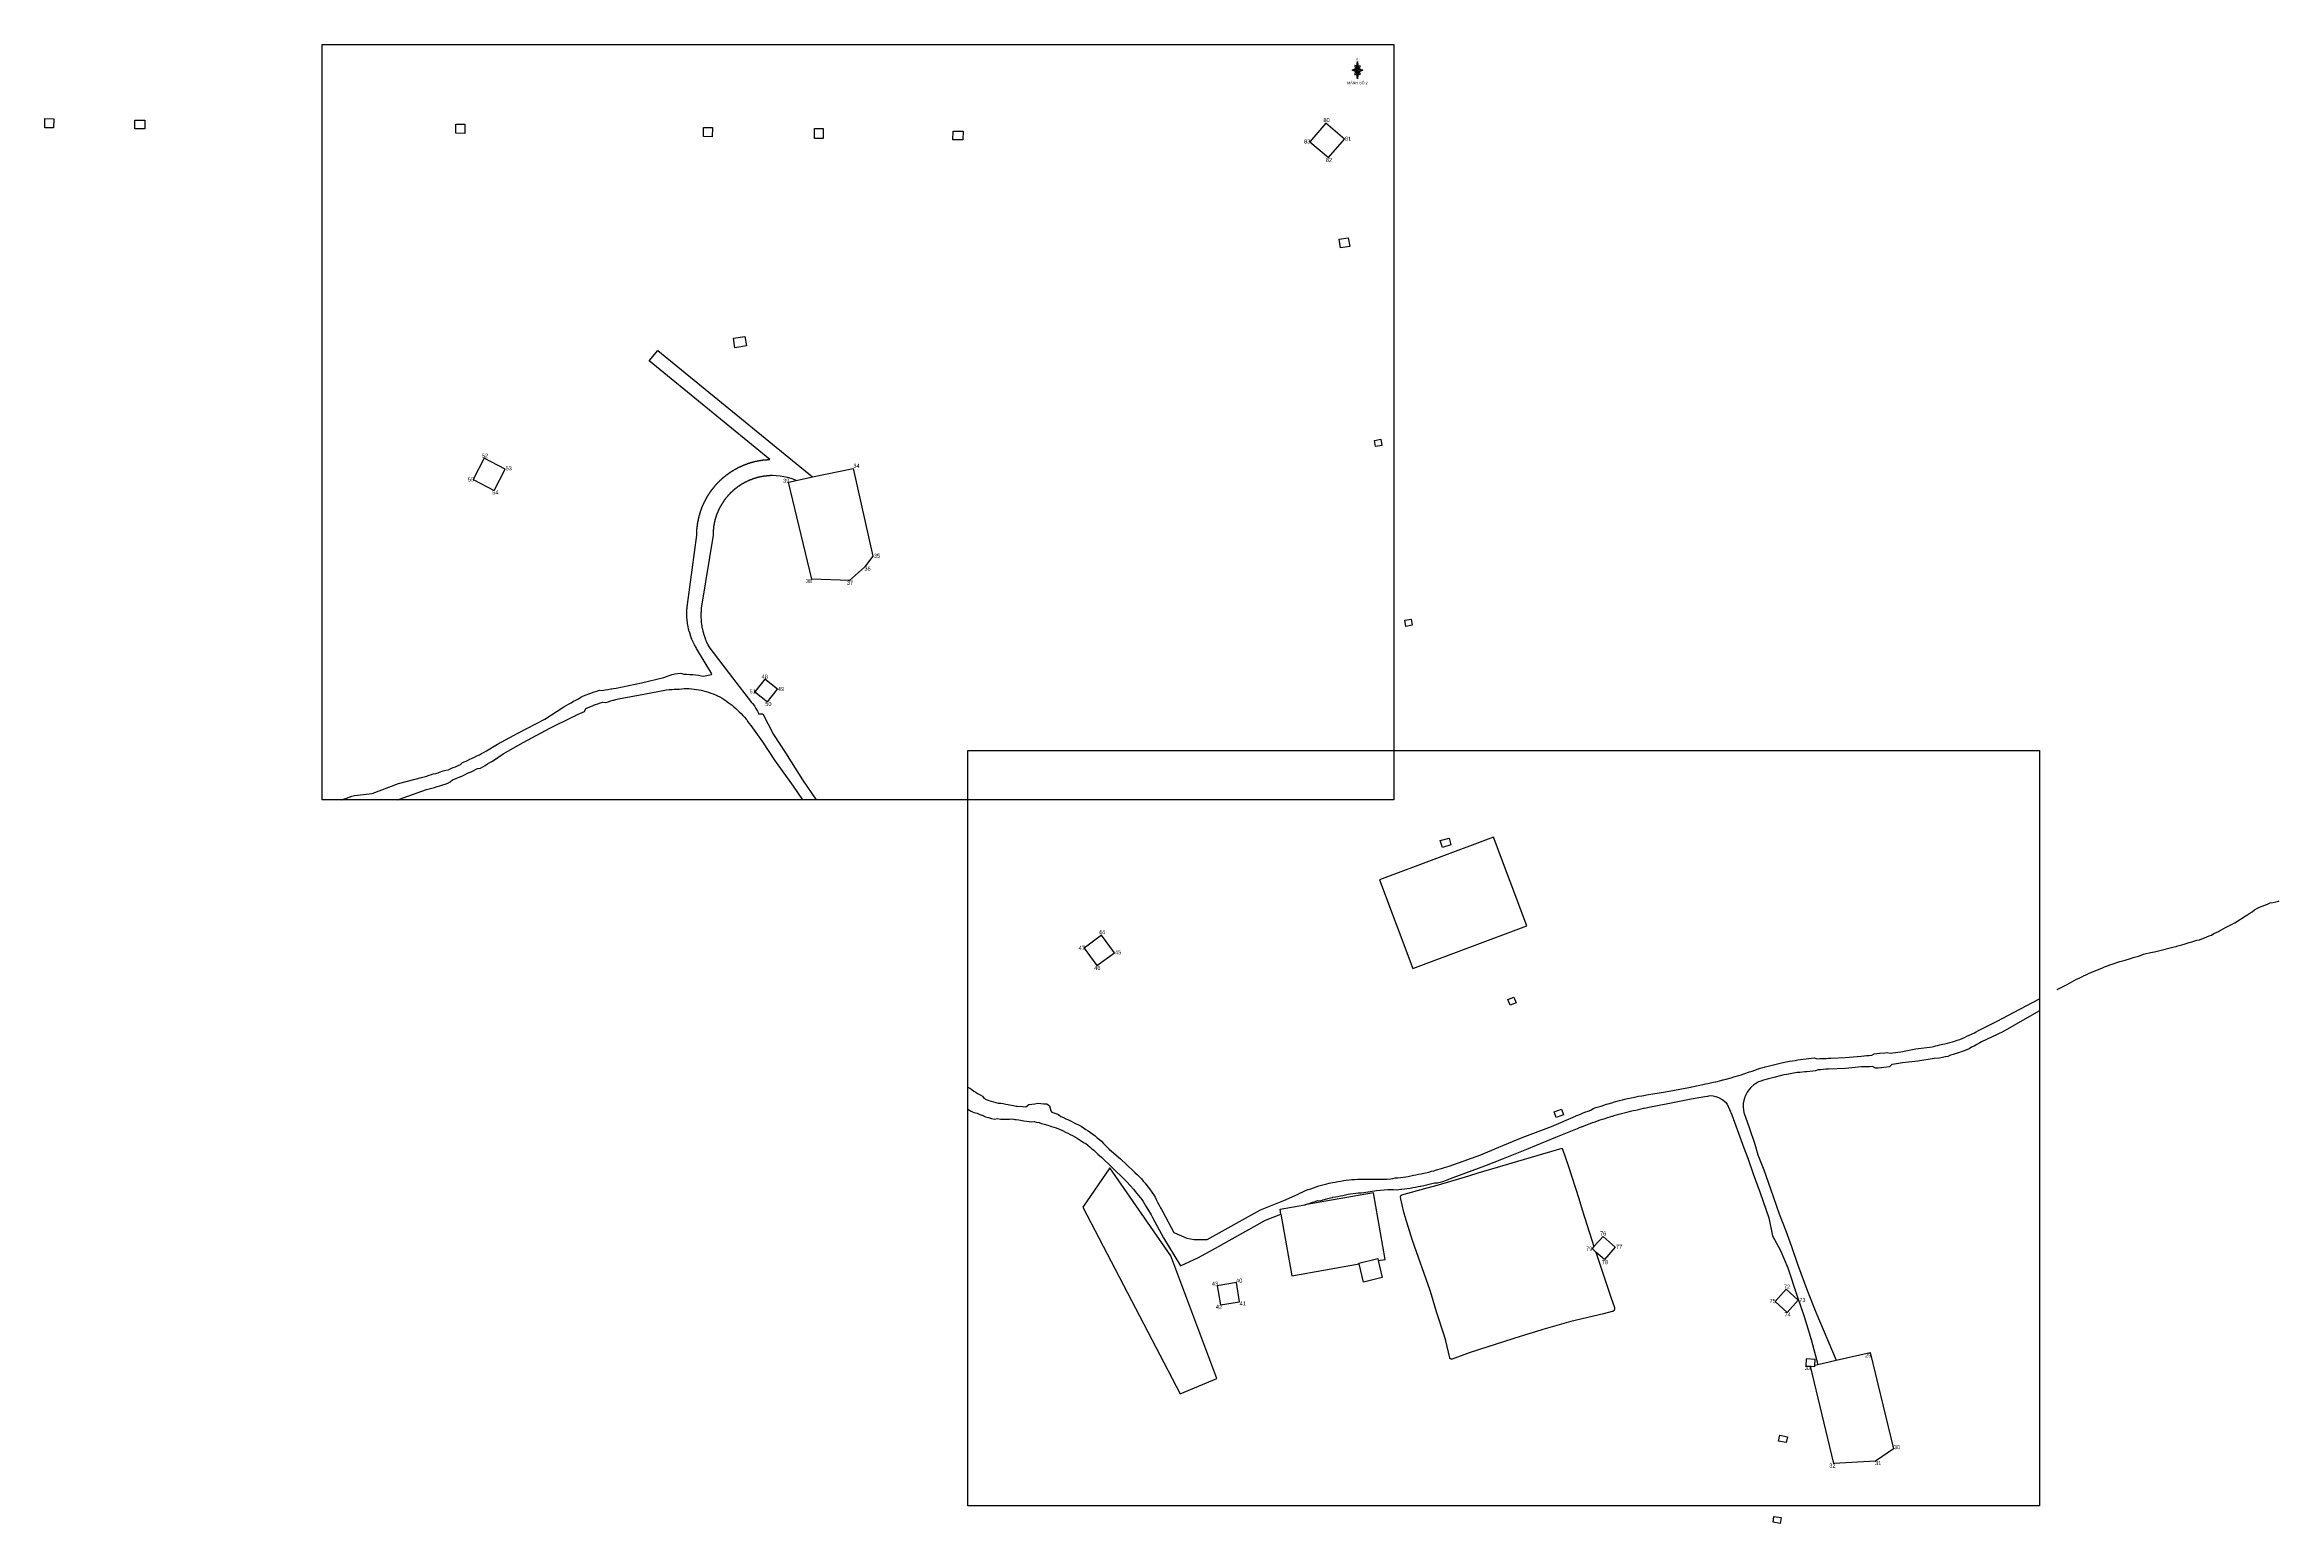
# Model space of a CAD drawing. Extents: x 543554 to 548422, y 1840562 to 1844578.
# Drawn here: x 546405 to 548057, y 1841740 to 1842834 of the extents above; entities that cross this region are included whole.
import ezdxf

# ---------------------------------------------------------------- set-up
doc = ezdxf.new("R2010")
doc.units = 0
for name, color, linetype in [('Level 12', 7, 'Continuous'), ('Level 22', 7, 'Continuous'), ('Level 30', 7, 'Continuous'), ('Level 63', 7, 'Continuous'), ('Level 7', 7, 'Continuous')]:
    doc.layers.add(name, color=color, linetype=linetype)

msp = doc.modelspace()

# ---------------------------------------------------------------- linework, layer by layer
at = {"layer": 'Level 22'}
for p, q in [((547374.8, 1842816.1), (547371.5, 1842814.7)), ((547371.5, 1842814.7), (547374.8, 1842816.1)), ((547374.8, 1842813.6), (547371.5, 1842814.7)), ((547375.4, 1842814.7), (547371.5, 1842814.7)), ((547375, 1842817.7), (547373.6, 1842818.2)), ((547373.6, 1842818.2), (547373.8, 1842815.7)), ((547374.8, 1842816.1), (547375.4, 1842821.2)), ((547375.4, 1842814.7), (547374.8, 1842816.1)), ((547374.8, 1842816.1), (547376, 1842813.6)), ((547379.3, 1842814.7), (547375.4, 1842814.9)), ((547375.4, 1842814.9), (547375.4, 1842814.7)), ((547375.4, 1842814.7), (547376, 1842813.6)), ((547375.8, 1842817.7), (547377.3, 1842818.3)), ((547376, 1842816.1), (547379.3, 1842814.7)), ((547376, 1842813.6), (547379.3, 1842814.7)), ((547376, 1842813.6), (547379.3, 1842814.7)), ((547377.3, 1842818.3), (547377, 1842815.7)), ((547373.7, 1842814), (547373.4, 1842811.3)), ((547373.4, 1842811.3), (547374.9, 1842812)), ((547376, 1842813.6), (547375.4, 1842808.4)), ((547377.2, 1842811.4), (547375.8, 1842812)), ((547377, 1842814), (547377.2, 1842811.4))]:
    msp.add_line(p, q, dxfattribs=at)
for points in [[(547375.4, 1842814.7), (547375.4, 1842808.4), (547374.8, 1842813.6)], [(547375.4, 1842821.2), (547376, 1842816.1), (547375.4, 1842814.7)]]:
    msp.add_lwpolyline(points, close=True, dxfattribs=at)
at = {"layer": 'Level 30'}
for p, q in [((546960.4, 1842511.3), (546972.6, 1842513.9)), ((547713.6, 1841856.8), (547715.8, 1841857.3)), ((547715.8, 1841857.3), (547729.5, 1841860.5))]:
    msp.add_line(p, q, dxfattribs=at)
for points in [[(546411.5, 1842778.9), (546411.4, 1842772.1), (546404.8, 1842772.2), (546404.9, 1842779), (546411.5, 1842778.9)], [(546478.9, 1842777.8), (546478.8, 1842771.4), (546471.4, 1842771.5), (546471.5, 1842777.9), (546478.9, 1842777.8)], [(546715.5, 1842774.8), (546715.4, 1842768), (546708.8, 1842768.1), (546708.9, 1842774.9), (546715.5, 1842774.8)], [(546898.5, 1842772.4), (546898.4, 1842765.6), (546891.8, 1842765.7), (546891.9, 1842772.5), (546898.5, 1842772.4)], [(546980.4, 1842771.6), (546980.3, 1842764.2), (546973.9, 1842764.3), (546974, 1842771.7), (546980.4, 1842771.6)], [(547083.8, 1842769.7), (547083.7, 1842763.3), (547076.3, 1842763.4), (547076.4, 1842769.8), (547083.8, 1842769.7)], [(547365.8, 1842763.9), (547352, 1842775.7), (547340.2, 1842761.9), (547354, 1842750.1), (547365.8, 1842763.9)], [(547369.7, 1842684.4), (547363, 1842683.3), (547361.9, 1842689.8), (547368.6, 1842690.9), (547369.7, 1842684.4)], [(546923.7, 1842610.8), (546915.1, 1842609.5), (546914, 1842616.6), (546922.6, 1842617.9), (546923.7, 1842610.8)], [(546930.4, 1842525.5), (546930.6, 1842525.5), (546930.8, 1842525.6), (546931, 1842525.6), (546931.2, 1842525.6), (546931.4, 1842525.7), (546931.6, 1842525.7), (546931.8, 1842525.8), (546932.1, 1842525.8), (546932.3, 1842525.9), (546932.5, 1842525.9), (546932.7, 1842525.9), (546932.9, 1842526), (546933.1, 1842526), (546933.3, 1842526.1), (546933.5, 1842526.1), (546933.7, 1842526.1), (546933.9, 1842526.2), (546934.1, 1842526.2), (546934.3, 1842526.2), (546934.6, 1842526.3), (546934.8, 1842526.3), (546935, 1842526.3), (546935.2, 1842526.3), (546935.4, 1842526.4), (546935.6, 1842526.4), (546935.8, 1842526.4), (546936, 1842526.5), (546936.2, 1842526.5), (546936.4, 1842526.5), (546936.7, 1842526.5), (546936.9, 1842526.6), (546937.1, 1842526.6), (546937.3, 1842526.6), (546937.5, 1842526.6), (546937.7, 1842526.6), (546937.9, 1842526.7), (546938.1, 1842526.7), (546938.3, 1842526.7), (546938.5, 1842526.7), (546938.8, 1842526.7), (546939, 1842526.7), (546939.2, 1842526.8), (546939.4, 1842526.8), (546939.6, 1842526.8), (546939.8, 1842526.8), (546940, 1842526.8), (546940.2, 1842526.8), (546940.4, 1842526.8), (546940.7, 1842526.8), (546940.9, 1842526.9), (546851.7, 1842599.7), (546858.1, 1842607.4), (546972.6, 1842513.9)], [(547393.5, 1842537.3), (547388.8, 1842536.5), (547388, 1842541), (547392.7, 1842541.8), (547393.5, 1842537.3)], [(546745.3, 1842519.6), (546729.7, 1842527.7), (546721.6, 1842512.1), (546737.2, 1842504), (546745.3, 1842519.6)], [(546903.4, 1842510.5), (546903.5, 1842510.6), (546903.7, 1842510.8), (546903.8, 1842510.9), (546904, 1842511.1), (546904.1, 1842511.2), (546904.3, 1842511.4), (546904.4, 1842511.5), (546904.6, 1842511.7), (546904.7, 1842511.8), (546904.9, 1842511.9), (546905, 1842512.1), (546905.2, 1842512.2), (546905.3, 1842512.4), (546905.5, 1842512.5), (546905.7, 1842512.7), (546905.8, 1842512.8), (546906, 1842512.9), (546906.1, 1842513.1), (546906.3, 1842513.2), (546906.5, 1842513.4), (546906.6, 1842513.5), (546906.8, 1842513.6), (546906.9, 1842513.8), (546907.1, 1842513.9), (546907.3, 1842514), (546907.4, 1842514.2), (546907.6, 1842514.3), (546907.8, 1842514.4), (546907.9, 1842514.6), (546908.1, 1842514.7), (546908.2, 1842514.8), (546908.4, 1842515), (546908.6, 1842515.1), (546908.8, 1842515.2), (546908.9, 1842515.4), (546909.1, 1842515.5), (546909.3, 1842515.6), (546909.4, 1842515.7), (546909.6, 1842515.9), (546909.8, 1842516), (546909.9, 1842516.1), (546910.1, 1842516.2), (546910.3, 1842516.4), (546910.5, 1842516.5), (546910.6, 1842516.6), (546910.8, 1842516.7), (546911, 1842516.9), (546911.1, 1842517), (546911.3, 1842517.1), (546911.5, 1842517.2), (546911.7, 1842517.3), (546911.8, 1842517.5), (546912, 1842517.6), (546912.2, 1842517.7), (546912.4, 1842517.8), (546912.6, 1842517.9), (546912.7, 1842518), (546912.9, 1842518.1), (546913.1, 1842518.3), (546913.3, 1842518.4), (546913.4, 1842518.5), (546913.6, 1842518.6), (546913.8, 1842518.7), (546914, 1842518.8), (546914.2, 1842518.9), (546914.3, 1842519), (546914.5, 1842519.1), (546914.7, 1842519.2), (546914.9, 1842519.4), (546915.1, 1842519.5), (546915.3, 1842519.6), (546915.4, 1842519.7), (546915.6, 1842519.8), (546915.8, 1842519.9), (546916, 1842520), (546916.2, 1842520.1), (546916.4, 1842520.2), (546916.6, 1842520.3), (546916.7, 1842520.4), (546916.9, 1842520.5), (546917.1, 1842520.6), (546917.3, 1842520.7), (546917.5, 1842520.8), (546917.7, 1842520.9), (546917.9, 1842521), (546918.1, 1842521.1), (546918.3, 1842521.1), (546918.4, 1842521.2), (546918.6, 1842521.3), (546918.8, 1842521.4), (546919, 1842521.5), (546919.2, 1842521.6), (546919.4, 1842521.7), (546919.6, 1842521.8), (546919.8, 1842521.9), (546920, 1842522)], [(546920, 1842522), (546920.2, 1842522), (546920.4, 1842522.1), (546920.6, 1842522.2), (546920.8, 1842522.3), (546920.9, 1842522.4), (546921.1, 1842522.5), (546921.3, 1842522.5), (546921.5, 1842522.6), (546921.7, 1842522.7), (546921.9, 1842522.8), (546922.1, 1842522.9), (546922.3, 1842522.9), (546922.5, 1842523), (546922.7, 1842523.1), (546922.9, 1842523.2), (546923.1, 1842523.3), (546923.3, 1842523.3), (546923.5, 1842523.4), (546923.7, 1842523.5), (546923.9, 1842523.5), (546924.1, 1842523.6), (546924.3, 1842523.7), (546924.5, 1842523.8), (546924.7, 1842523.8), (546924.9, 1842523.9), (546925.1, 1842524), (546925.3, 1842524), (546925.5, 1842524.1), (546925.7, 1842524.2), (546925.9, 1842524.2), (546926.1, 1842524.3), (546926.3, 1842524.4), (546926.5, 1842524.4), (546926.7, 1842524.5), (546926.9, 1842524.5), (546927.1, 1842524.6), (546927.3, 1842524.7), (546927.5, 1842524.7), (546927.7, 1842524.8), (546927.9, 1842524.8), (546928.1, 1842524.9), (546928.3, 1842524.9), (546928.5, 1842525), (546928.8, 1842525.1), (546929, 1842525.1), (546929.2, 1842525.2), (546929.4, 1842525.2), (546929.6, 1842525.3), (546929.8, 1842525.3), (546930, 1842525.4), (546930.2, 1842525.4), (546930.4, 1842525.5)], [(546972.6, 1842513.9), (547002.7, 1842520.3), (547017.1, 1842455.3), (547010.9, 1842447.2), (546999.9, 1842437.3), (546971.9, 1842438.3), (546954.7, 1842510.1), (546960.4, 1842511.3)], [(546891.9, 1842493.8), (546892, 1842494), (546892.1, 1842494.2), (546892.1, 1842494.4), (546892.2, 1842494.6), (546892.3, 1842494.8), (546892.4, 1842495), (546892.5, 1842495.2), (546892.6, 1842495.4), (546892.7, 1842495.6), (546892.8, 1842495.8), (546892.9, 1842495.9), (546893, 1842496.1), (546893.1, 1842496.3), (546893.2, 1842496.5), (546893.3, 1842496.7), (546893.4, 1842496.9), (546893.5, 1842497.1), (546893.6, 1842497.3), (546893.7, 1842497.4), (546893.8, 1842497.6), (546893.9, 1842497.8), (546894, 1842498), (546894.1, 1842498.2), (546894.2, 1842498.4), (546894.3, 1842498.6), (546894.4, 1842498.7), (546894.5, 1842498.9), (546894.6, 1842499.1), (546894.7, 1842499.3), (546894.8, 1842499.5), (546894.9, 1842499.7), (546895, 1842499.8), (546895.1, 1842500), (546895.2, 1842500.2), (546895.4, 1842500.4), (546895.5, 1842500.6), (546895.6, 1842500.7), (546895.7, 1842500.9), (546895.8, 1842501.1), (546895.9, 1842501.3), (546896, 1842501.5), (546896.1, 1842501.6), (546896.3, 1842501.8), (546896.4, 1842502), (546896.5, 1842502.2), (546896.6, 1842502.3), (546896.7, 1842502.5), (546896.9, 1842502.7), (546897, 1842502.9), (546897.1, 1842503), (546897.2, 1842503.2), (546897.3, 1842503.4), (546897.5, 1842503.5), (546897.6, 1842503.7), (546897.7, 1842503.9), (546897.8, 1842504.1), (546898, 1842504.2), (546898.1, 1842504.4), (546898.2, 1842504.6), (546898.3, 1842504.7), (546898.5, 1842504.9), (546898.6, 1842505.1), (546898.7, 1842505.2), (546898.9, 1842505.4), (546899, 1842505.6), (546899.1, 1842505.7), (546899.3, 1842505.9), (546899.4, 1842506.1), (546899.5, 1842506.2), (546899.7, 1842506.4), (546899.8, 1842506.6), (546899.9, 1842506.7), (546900.1, 1842506.9), (546900.2, 1842507.1), (546900.3, 1842507.2), (546900.5, 1842507.4), (546900.6, 1842507.5), (546900.8, 1842507.7), (546900.9, 1842507.9), (546901, 1842508), (546901.2, 1842508.2), (546901.3, 1842508.3), (546901.5, 1842508.5), (546901.6, 1842508.6), (546901.7, 1842508.8), (546901.9, 1842509), (546902, 1842509.1), (546902.2, 1842509.3), (546902.3, 1842509.4), (546902.5, 1842509.6), (546902.6, 1842509.7), (546902.8, 1842509.9), (546902.9, 1842510), (546903.1, 1842510.2), (546903.2, 1842510.3), (546903.4, 1842510.5)], [(546911.7, 1842501.9), (546911.6, 1842501.7), (546911.4, 1842501.6), (546911.3, 1842501.5), (546911.2, 1842501.3), (546911, 1842501.2), (546910.9, 1842501), (546910.8, 1842500.9), (546910.7, 1842500.8), (546910.5, 1842500.6), (546910.4, 1842500.5), (546910.3, 1842500.4), (546910.2, 1842500.2), (546910, 1842500.1), (546909.9, 1842499.9), (546909.8, 1842499.8), (546909.7, 1842499.7), (546909.5, 1842499.5), (546909.4, 1842499.4), (546909.3, 1842499.2), (546909.2, 1842499.1), (546909.1, 1842498.9), (546908.9, 1842498.8), (546908.8, 1842498.6), (546908.7, 1842498.5), (546908.6, 1842498.4), (546908.5, 1842498.2), (546908.3, 1842498.1), (546908.2, 1842497.9), (546908.1, 1842497.8), (546908, 1842497.6), (546907.9, 1842497.5), (546907.8, 1842497.3), (546907.7, 1842497.2), (546907.6, 1842497), (546907.4, 1842496.9), (546907.3, 1842496.7), (546907.2, 1842496.6), (546907.1, 1842496.4), (546907, 1842496.3), (546906.9, 1842496.1), (546906.8, 1842495.9), (546906.7, 1842495.8), (546906.6, 1842495.6), (546906.5, 1842495.5), (546906.4, 1842495.3), (546906.3, 1842495.2), (546906.2, 1842495), (546906.1, 1842494.9), (546906, 1842494.7), (546905.9, 1842494.5), (546905.8, 1842494.4), (546905.7, 1842494.2), (546905.6, 1842494.1), (546905.5, 1842493.9), (546905.4, 1842493.7), (546905.3, 1842493.6), (546905.2, 1842493.4), (546905.1, 1842493.3), (546905, 1842493.1), (546904.9, 1842492.9), (546904.8, 1842492.8), (546904.7, 1842492.6), (546904.6, 1842492.4), (546904.5, 1842492.3), (546904.4, 1842492.1), (546904.3, 1842492), (546904.2, 1842491.8), (546904.1, 1842491.6), (546904.1, 1842491.5), (546904, 1842491.3), (546903.9, 1842491.1), (546903.8, 1842491), (546903.7, 1842490.8), (546903.6, 1842490.6), (546903.5, 1842490.5), (546903.5, 1842490.3), (546903.4, 1842490.1), (546903.3, 1842490), (546903.2, 1842489.8), (546903.1, 1842489.6), (546903.1, 1842489.4), (546903, 1842489.3), (546902.9, 1842489.1), (546902.8, 1842488.9), (546902.7, 1842488.8), (546902.7, 1842488.6), (546902.6, 1842488.4), (546902.5, 1842488.2), (546902.4, 1842488.1), (546902.4, 1842487.9), (546902.3, 1842487.7), (546902.2, 1842487.6), (546902.2, 1842487.4), (546902.1, 1842487.2), (546902, 1842487), (546902, 1842486.9)], [(546926.6, 1842511.7), (546926.4, 1842511.7), (546926.3, 1842511.6), (546926.1, 1842511.5), (546925.9, 1842511.5), (546925.7, 1842511.4), (546925.6, 1842511.3), (546925.4, 1842511.2), (546925.2, 1842511.2), (546925, 1842511.1), (546924.9, 1842511), (546924.7, 1842510.9), (546924.5, 1842510.8), (546924.4, 1842510.8), (546924.2, 1842510.7), (546924, 1842510.6), (546923.9, 1842510.5), (546923.7, 1842510.4), (546923.5, 1842510.4), (546923.4, 1842510.3), (546923.2, 1842510.2), (546923, 1842510.1), (546922.8, 1842510), (546922.7, 1842509.9), (546922.5, 1842509.9), (546922.3, 1842509.8), (546922.2, 1842509.7), (546922, 1842509.6), (546921.9, 1842509.5), (546921.7, 1842509.4), (546921.5, 1842509.3), (546921.4, 1842509.2), (546921.2, 1842509.1), (546921, 1842509), (546920.9, 1842508.9), (546920.7, 1842508.9), (546920.5, 1842508.8), (546920.4, 1842508.7), (546920.2, 1842508.6), (546920.1, 1842508.5), (546919.9, 1842508.4), (546919.7, 1842508.3), (546919.6, 1842508.2), (546919.4, 1842508.1), (546919.3, 1842508), (546919.1, 1842507.9), (546919, 1842507.8), (546918.8, 1842507.7), (546918.6, 1842507.6), (546918.5, 1842507.5), (546918.3, 1842507.4), (546918.2, 1842507.2), (546918, 1842507.1), (546917.9, 1842507), (546917.7, 1842506.9), (546917.6, 1842506.8), (546917.4, 1842506.7), (546917.3, 1842506.6), (546917.1, 1842506.5), (546916.9, 1842506.4), (546916.8, 1842506.3), (546916.6, 1842506.2), (546916.5, 1842506), (546916.3, 1842505.9), (546916.2, 1842505.8), (546916.1, 1842505.7), (546915.9, 1842505.6), (546915.8, 1842505.5), (546915.6, 1842505.4), (546915.5, 1842505.2), (546915.3, 1842505.1), (546915.2, 1842505), (546915, 1842504.9), (546914.9, 1842504.8), (546914.7, 1842504.6), (546914.6, 1842504.5), (546914.4, 1842504.4), (546914.3, 1842504.3), (546914.2, 1842504.2), (546914, 1842504), (546913.9, 1842503.9), (546913.7, 1842503.8), (546913.6, 1842503.7), (546913.5, 1842503.5), (546913.3, 1842503.4), (546913.2, 1842503.3), (546913, 1842503.2), (546912.9, 1842503), (546912.8, 1842502.9), (546912.6, 1842502.8), (546912.5, 1842502.6), (546912.4, 1842502.5), (546912.2, 1842502.4), (546912.1, 1842502.3), (546912, 1842502.1), (546911.8, 1842502), (546911.7, 1842501.9)], [(546960.4, 1842511.3), (546959.4, 1842511.7), (546956.7, 1842512.7), (546954, 1842513.5), (546951.3, 1842514.1), (546948.5, 1842514.5), (546945.7, 1842514.8), (546942.9, 1842514.9), (546942.7, 1842514.9), (546942.5, 1842514.9), (546942.3, 1842514.9), (546942.1, 1842514.9), (546942, 1842514.9), (546941.8, 1842514.9), (546941.6, 1842514.9), (546941.4, 1842514.9), (546941.2, 1842514.9), (546941, 1842514.8), (546940.8, 1842514.8), (546940.6, 1842514.8), (546940.5, 1842514.8), (546940.3, 1842514.8), (546940.1, 1842514.8), (546939.9, 1842514.8), (546939.7, 1842514.8), (546939.5, 1842514.8), (546939.3, 1842514.7), (546939.2, 1842514.7), (546939, 1842514.7), (546938.8, 1842514.7), (546938.6, 1842514.7), (546938.4, 1842514.7), (546938.2, 1842514.6), (546938, 1842514.6), (546937.8, 1842514.6), (546937.7, 1842514.6), (546937.5, 1842514.5), (546937.3, 1842514.5), (546937.1, 1842514.5), (546936.9, 1842514.5), (546936.7, 1842514.4), (546936.5, 1842514.4), (546936.4, 1842514.4), (546936.2, 1842514.4), (546936, 1842514.3), (546935.8, 1842514.3), (546935.6, 1842514.3), (546935.4, 1842514.2), (546935.2, 1842514.2), (546935.1, 1842514.2), (546934.9, 1842514.1), (546934.7, 1842514.1), (546934.5, 1842514.1), (546934.3, 1842514), (546934.1, 1842514), (546934, 1842514), (546933.8, 1842513.9), (546933.6, 1842513.9), (546933.4, 1842513.8), (546933.2, 1842513.8), (546933, 1842513.8), (546932.9, 1842513.7), (546932.7, 1842513.7), (546932.5, 1842513.6), (546932.3, 1842513.6), (546932.1, 1842513.5), (546931.9, 1842513.5), (546931.8, 1842513.4), (546931.6, 1842513.4), (546931.4, 1842513.3), (546931.2, 1842513.3), (546931, 1842513.2), (546930.9, 1842513.2), (546930.7, 1842513.1), (546930.5, 1842513.1), (546930.3, 1842513), (546930.1, 1842513), (546930, 1842512.9), (546929.8, 1842512.9), (546929.6, 1842512.8), (546929.4, 1842512.8), (546929.2, 1842512.7), (546929.1, 1842512.6), (546928.9, 1842512.6), (546928.7, 1842512.5), (546928.5, 1842512.5), (546928.4, 1842512.4), (546928.2, 1842512.3), (546928, 1842512.3), (546927.8, 1842512.2), (546927.7, 1842512.1), (546927.5, 1842512.1), (546927.3, 1842512), (546927.1, 1842511.9), (546927, 1842511.9), (546926.8, 1842511.8), (546926.6, 1842511.7)], [(546887.1, 1842474.2), (546887.1, 1842474.4), (546887.1, 1842474.6), (546887.1, 1842474.9), (546887.1, 1842475.1), (546887.1, 1842475.3), (546887.1, 1842475.5), (546887.2, 1842475.7), (546887.2, 1842475.9), (546887.2, 1842476.1), (546887.2, 1842476.3), (546887.2, 1842476.5), (546887.3, 1842476.7), (546887.3, 1842477), (546887.3, 1842477.2), (546887.3, 1842477.4), (546887.4, 1842477.6), (546887.4, 1842477.8), (546887.4, 1842478), (546887.4, 1842478.2), (546887.5, 1842478.4), (546887.5, 1842478.6), (546887.5, 1842478.9), (546887.6, 1842479.1), (546887.6, 1842479.3), (546887.6, 1842479.5), (546887.7, 1842479.7), (546887.7, 1842479.9), (546887.7, 1842480.1), (546887.8, 1842480.3), (546887.8, 1842480.5), (546887.8, 1842480.7), (546887.9, 1842480.9), (546887.9, 1842481.1), (546887.9, 1842481.4), (546888, 1842481.6), (546888, 1842481.8), (546888.1, 1842482), (546888.1, 1842482.2), (546888.2, 1842482.4), (546888.2, 1842482.6), (546888.2, 1842482.8), (546888.3, 1842483), (546888.3, 1842483.2), (546888.4, 1842483.4), (546888.4, 1842483.6), (546888.5, 1842483.8), (546888.5, 1842484), (546888.6, 1842484.3), (546888.6, 1842484.5), (546888.7, 1842484.7), (546888.7, 1842484.9), (546888.8, 1842485.1), (546888.8, 1842485.3), (546888.9, 1842485.5), (546888.9, 1842485.7), (546889, 1842485.9), (546889.1, 1842486.1), (546889.1, 1842486.3), (546889.2, 1842486.5), (546889.2, 1842486.7), (546889.3, 1842486.9), (546889.4, 1842487.1), (546889.4, 1842487.3), (546889.5, 1842487.5), (546889.5, 1842487.7), (546889.6, 1842487.9), (546889.7, 1842488.1), (546889.7, 1842488.3), (546889.8, 1842488.5), (546889.9, 1842488.7), (546889.9, 1842488.9), (546890, 1842489.1), (546890.1, 1842489.3), (546890.1, 1842489.5), (546890.2, 1842489.7), (546890.3, 1842489.9), (546890.4, 1842490.1), (546890.4, 1842490.3), (546890.5, 1842490.5), (546890.6, 1842490.7), (546890.7, 1842490.9), (546890.7, 1842491.1), (546890.8, 1842491.3), (546890.9, 1842491.5), (546891, 1842491.7), (546891, 1842491.9), (546891.1, 1842492.1), (546891.2, 1842492.3), (546891.3, 1842492.5), (546891.4, 1842492.7), (546891.5, 1842492.9), (546891.5, 1842493.1), (546891.6, 1842493.3), (546891.7, 1842493.5), (546891.8, 1842493.6), (546891.9, 1842493.8)], [(546902, 1842486.9), (546901.9, 1842486.7), (546901.8, 1842486.5), (546901.8, 1842486.3), (546901.7, 1842486.2), (546901.6, 1842486), (546901.6, 1842485.8), (546901.5, 1842485.6), (546901.4, 1842485.4), (546901.4, 1842485.3), (546901.3, 1842485.1), (546901.3, 1842484.9), (546901.2, 1842484.7), (546901.1, 1842484.6), (546901.1, 1842484.4), (546901, 1842484.2), (546901, 1842484), (546900.9, 1842483.8), (546900.9, 1842483.7), (546900.8, 1842483.5), (546900.7, 1842483.3), (546900.7, 1842483.1), (546900.6, 1842482.9), (546900.6, 1842482.8), (546900.5, 1842482.6), (546900.5, 1842482.4), (546900.4, 1842482.2), (546900.4, 1842482), (546900.3, 1842481.9), (546900.3, 1842481.7), (546900.3, 1842481.5), (546900.2, 1842481.3), (546900.2, 1842481.1), (546900.1, 1842480.9), (546900.1, 1842480.8), (546900, 1842480.6), (546900, 1842480.4), (546900, 1842480.2), (546899.9, 1842480), (546899.9, 1842479.8), (546899.8, 1842479.7), (546899.8, 1842479.5), (546899.8, 1842479.3), (546899.7, 1842479.1), (546899.7, 1842478.9), (546899.7, 1842478.7), (546899.6, 1842478.6), (546899.6, 1842478.4), (546899.6, 1842478.2), (546899.5, 1842478), (546899.5, 1842477.8), (546899.5, 1842477.6), (546899.4, 1842477.4), (546899.4, 1842477.3), (546899.4, 1842477.1), (546899.4, 1842476.9), (546899.3, 1842476.7), (546899.3, 1842476.5), (546899.3, 1842476.3), (546899.3, 1842476.1), (546899.2, 1842476), (546899.2, 1842475.8), (546899.2, 1842475.6), (546899.2, 1842475.4), (546899.2, 1842475.2), (546899.2, 1842475), (546899.1, 1842474.8), (546899.1, 1842474.7), (546899.1, 1842474.5), (546899.1, 1842474.3), (546899.1, 1842474.1), (546899.1, 1842473.9), (546899, 1842473.7), (546899, 1842473.5), (546899, 1842473.3), (546899, 1842473.2), (546899, 1842473), (546899, 1842472.8), (546899, 1842472.6), (546899, 1842472.4), (546899, 1842472.2), (546899, 1842472), (546899, 1842471.8), (546899, 1842471.7), (546899, 1842471.5), (546899, 1842471.3), (546899, 1842471.1), (546899, 1842470.9), (546899, 1842470.9), (546890.7, 1842419.9), (546890.6, 1842419.8), (546890.6, 1842419.6), (546890.6, 1842419.4), (546890.5, 1842419.2), (546890.5, 1842419), (546890.5, 1842418.8), (546890.5, 1842418.6)], [(546884.8, 1842390.7), (546884.7, 1842390.9), (546884.5, 1842391.2), (546884.4, 1842391.6), (546884.2, 1842392), (546884, 1842392.3), (546883.9, 1842392.7), (546883.8, 1842392.9), (546883.6, 1842393.2), (546883.6, 1842393.2), (546883.4, 1842393.8), (546883.2, 1842394.2), (546882.9, 1842394.9), (546882.8, 1842395.3), (546882.5, 1842396), (546882.3, 1842396.6), (546882.2, 1842397), (546881.7, 1842398.5), (546881.5, 1842399.3), (546881.4, 1842399.7), (546881.4, 1842399.7), (546881.1, 1842400.6), (546880.9, 1842401.4), (546880.6, 1842403.2), (546880.4, 1842403.9), (546880.3, 1842404.3), (546880.3, 1842404.3), (546880.3, 1842404.5), (546880.2, 1842405.1), (546880.1, 1842405.7), (546880.1, 1842405.7), (546880.1, 1842405.9), (546880, 1842406.3), (546880, 1842406.3), (546880, 1842406.7), (546879.9, 1842407.3), (546879.9, 1842407.9), (546879.8, 1842408.3), (546879.8, 1842408.7), (546879.8, 1842409.1), (546879.7, 1842409.5), (546879.7, 1842409.5), (546879.7, 1842409.9), (546879.6, 1842411.3), (546879.6, 1842411.7), (546879.6, 1842411.9), (546879.6, 1842412.5), (546879.6, 1842412.9), (546879.6, 1842413.1), (546879.6, 1842413.3), (546879.6, 1842413.5), (546879.6, 1842413.7), (546879.6, 1842413.9), (546879.6, 1842414.1), (546879.6, 1842414.3), (546879.6, 1842414.5), (546879.7, 1842414.7), (546879.7, 1842414.9), (546879.7, 1842415.1), (546879.7, 1842415.3), (546879.7, 1842415.5), (546879.7, 1842415.7), (546879.7, 1842415.9), (546879.7, 1842416.1), (546879.7, 1842416.3), (546879.8, 1842416.5), (546879.8, 1842416.7), (546879.8, 1842416.9), (546879.8, 1842417.1), (546879.8, 1842417.3), (546879.8, 1842417.5), (546879.9, 1842417.7), (546879.9, 1842417.9), (546879.9, 1842418.3), (546879.9, 1842418.5), (546880, 1842418.7), (546880, 1842418.9), (546880, 1842419.1), (546880, 1842419.3), (546880.1, 1842419.5), (546887, 1842470.9), (546887, 1842471), (546887, 1842471.3), (546887, 1842471.5), (546887, 1842471.7), (546887, 1842471.9), (546887, 1842472.1), (546887, 1842472.3), (546887, 1842472.5), (546887, 1842472.7), (546887, 1842473), (546887, 1842473.2), (546887, 1842473.4), (546887, 1842473.6), (546887, 1842473.8), (546887, 1842474), (546887.1, 1842474.2)], [(546890.5, 1842418.6), (546890.4, 1842418.4), (546890.4, 1842418.2), (546890.4, 1842418), (546890.4, 1842417.8), (546890.3, 1842417.4), (546890.3, 1842417.2), (546890.3, 1842417), (546890.3, 1842416.8), (546890.2, 1842416.6), (546890.2, 1842416.4), (546890.2, 1842416.2), (546890.2, 1842416), (546890.2, 1842415.8), (546890.1, 1842415.6), (546890.1, 1842415.4), (546890.1, 1842415.2), (546890.1, 1842415), (546890.1, 1842414.8), (546890.1, 1842414.6), (546890.1, 1842414.4), (546890.1, 1842414.2), (546890.1, 1842414), (546890, 1842413.8), (546890, 1842413.6), (546890, 1842413.4), (546890, 1842413.2), (546890, 1842413), (546890, 1842412.8), (546890, 1842412.6), (546890, 1842412.4), (546890, 1842412.2), (546890, 1842412), (546890, 1842411.8), (546890, 1842410.8), (546890, 1842410.2), (546890, 1842409.8), (546890.1, 1842408.8), (546890.1, 1842408.2), (546890.2, 1842407.6), (546890.2, 1842407.2), (546890.2, 1842407), (546890.3, 1842406.6), (546890.3, 1842406.4), (546890.3, 1842406), (546890.4, 1842405.6), (546890.5, 1842404.8), (546890.5, 1842404.6), (546890.6, 1842404.2), (546890.6, 1842403.8), (546890.7, 1842403.5), (546890.8, 1842402.9), (546890.9, 1842402.3), (546891, 1842401.9), (546891.1, 1842401.5), (546891.1, 1842401.3), (546891.5, 1842399.7), (546891.6, 1842399.3), (546891.7, 1842399), (546891.9, 1842398.4), (546892, 1842398), (546892.1, 1842397.4), (546892.2, 1842397), (546892.3, 1842396.8), (546892.3, 1842396.8), (546892.4, 1842396.5), (546892.6, 1842396.1), (546892.7, 1842395.7), (546892.8, 1842395.3), (546892.9, 1842394.9), (546892.9, 1842394.9), (546893.1, 1842394.6), (546893.2, 1842394.2), (546893.2, 1842394.2), (546893.4, 1842393.6), (546893.5, 1842393.5), (546893.7, 1842393.1), (546893.8, 1842392.7), (546894, 1842392.2), (546894.8, 1842390.5), (546894.8, 1842390.5), (546895, 1842390.2), (546895.2, 1842389.6), (546895.4, 1842389.3), (546895.8, 1842388.5), (546895.9, 1842388.2), (546913.3, 1842365.4), (546927.3, 1842347.1), (546928.2, 1842346.3), (546929.6, 1842344.6), (546930.7, 1842342.7), (546931.8, 1842340.7), (546932.3, 1842339.7), (546932.7, 1842338.8), (546935.9, 1842338.6), (546943.6, 1842323.5), (546952.6, 1842309.9)], [(547416, 1842404.2), (547411.2, 1842403.4), (547410.5, 1842407.9), (547415.2, 1842408.7), (547416, 1842404.2)], [(546624, 1842275), (546626.6, 1842275.9), (546628.3, 1842276.4), (546629.1, 1842276.7), (546630, 1842277), (546631.9, 1842277.8), (546633.8, 1842278.3), (546646.9, 1842279.8), (546666.4, 1842287.2), (546684.5, 1842291.8), (546686.4, 1842292.4), (546687.3, 1842292.7), (546688.3, 1842293), (546690.1, 1842293.7), (546692, 1842294.3), (546694, 1842294.5), (546695.8, 1842295.1), (546696.8, 1842295.5), (546699.5, 1842296.5), (546701.3, 1842297.1), (546703.3, 1842297.4), (546705.1, 1842298.2), (546706.9, 1842298.9), (546708.5, 1842299.6), (546710.5, 1842300.4), (546712.3, 1842301.2), (546713.8, 1842302.6), (546715.6, 1842303.4), (546716.4, 1842303.8), (546717.4, 1842304.3), (546719.1, 1842305.2), (546720.9, 1842306), (546722.7, 1842306.7), (546724.4, 1842307.6), (546726.2, 1842308.5), (546727.9, 1842309.4), (546728.3, 1842309.6), (546729.7, 1842310.3), (546731.4, 1842311.4), (546739.7, 1842316.3), (546754.7, 1842324.5), (546774.6, 1842334.8), (546788.7, 1842343.8), (546792.2, 1842345.8), (546792.5, 1842346), (546794, 1842346.9), (546795.8, 1842348), (546797.6, 1842348.9), (546799.5, 1842349.8), (546801.2, 1842351.1), (546803.2, 1842351.9), (546805.1, 1842352.7), (546807.1, 1842353.5), (546807.5, 1842353.6), (546809, 1842354.2), (546811, 1842354.9), (546813, 1842355.5), (546815, 1842356.1), (546817.3, 1842355.9), (546819.3, 1842356.4), (546821.3, 1842356.8), (546823.4, 1842357.2), (546823.9, 1842357.2), (546825.4, 1842357.4), (546827.4, 1842357.7), (546846.2, 1842361.7), (546862.7, 1842365.7), (546864.6, 1842366.3), (546865.8, 1842366.8), (546866.6, 1842367), (546868.7, 1842367.7), (546870.8, 1842368.3), (546873, 1842368.5), (546875.2, 1842368.7), (546877.4, 1842368), (546879.6, 1842368), (546881.8, 1842367.9), (546884, 1842367.8), (546886.1, 1842367.5), (546888.3, 1842367.2), (546890.4, 1842366.9), (546891.9, 1842366.6), (546897.8, 1842367.9), (546898.2, 1842368.2), (546886.8, 1842387), (546886.8, 1842387), (546886.4, 1842387.7), (546886, 1842388.4), (546885.7, 1842388.9), (546885.2, 1842389.8), (546885.1, 1842390.2), (546884.8, 1842390.7)], [(546666, 1842275), (546669.9, 1842276.6), (546687.2, 1842282.7), (546689.1, 1842283.2), (546690.1, 1842283.5), (546691.1, 1842283.7), (546693.1, 1842284.3), (546695, 1842284.9), (546697, 1842285.5), (546699.9, 1842286.5), (546700.9, 1842286.8), (546702.8, 1842287.5), (546704.7, 1842288.3), (546706.3, 1842289.8), (546708.2, 1842290.6), (546711.7, 1842292), (546712, 1842292.1), (546713.8, 1842292.9), (546715.7, 1842293.8), (546717.5, 1842294.7), (546719.4, 1842295.5), (546720.2, 1842295.9), (546721.2, 1842296.4), (546724.8, 1842298.2), (546727, 1842298.6), (546728.8, 1842299.5), (546730.6, 1842300.5), (546732.3, 1842301.6), (546734, 1842302.6), (546735.8, 1842303.6), (546743.8, 1842309.1), (546758.7, 1842317.5), (546778.4, 1842328.1), (546795.2, 1842336.4), (546797, 1842337.2), (546797.3, 1842337.4), (546798.8, 1842338.1), (546800.5, 1842338.9), (546802.2, 1842339.7), (546803.9, 1842340.5), (546805, 1842342.7), (546806.7, 1842343.5), (546808.5, 1842344.2), (546810.3, 1842344.9), (546810.7, 1842345), (546812.1, 1842345.6), (546813.9, 1842346.2), (546815.7, 1842346.8), (546817.6, 1842347.3), (546819.6, 1842347.2), (546821.4, 1842347.7), (546823.3, 1842348.2), (546825.1, 1842348.7), (546825.6, 1842348.8), (546827, 1842349.2), (546829, 1842349.7), (546847.9, 1842353.2), (546864.5, 1842356.4), (546866.5, 1842356.6), (546867.8, 1842356.7), (546868.5, 1842356.7), (546870.3, 1842356.9), (546872.1, 1842356.9), (546874, 1842357), (546875.8, 1842357.2), (546877.6, 1842357.4), (546879.4, 1842357.4), (546881.2, 1842357.4), (546883.1, 1842357.2), (546884.9, 1842357), (546886.7, 1842356.8), (546888.5, 1842356.5), (546890.3, 1842356.1), (546893.8, 1842355.3), (546895.6, 1842354.7), (546897.3, 1842354.1), (546899.1, 1842353.4), (546900.7, 1842352.8), (546902.3, 1842352), (546904, 1842351.2), (546905.6, 1842350.3), (546907.1, 1842349.3)], [(546946.6, 1842357), (546937.2, 1842364.3), (546929.9, 1842354.9), (546939.2, 1842347.6), (546946.6, 1842357)], [(546907.1, 1842349.3), (546908.6, 1842348.3), (546910.1, 1842347.2), (546911.6, 1842346.2), (546912.3, 1842345.6), (546913, 1842345), (546914.4, 1842343.9), (546915.8, 1842342.6), (546917.1, 1842341.4), (546918.3, 1842340.1), (546919.7, 1842338.9), (546920.9, 1842337.5), (546922.2, 1842336.2), (546923.5, 1842334.8), (546924.1, 1842334.1), (546924.4, 1842333.1), (546925.6, 1842331.5), (546926.9, 1842330), (546935.6, 1842318), (546944.5, 1842304.4), (546958.1, 1842285.1), (546965, 1842275)], [(546952.6, 1842309.9), (546965, 1842289.9), (546975.2, 1842275)], [(547500.6, 1842181.9), (547476.1, 1842247.5), (547391.8, 1842215.9), (547416.4, 1842150.4), (547500.6, 1842181.9)], [(547444.6, 1842241.8), (547438.2, 1842239.9), (547436.7, 1842244.9), (547443.2, 1842246.8), (547444.6, 1842241.8)], [(547892.8, 1842134.7), (547900.1, 1842138.6), (547901.8, 1842139.6), (547903.6, 1842140.5), (547905.4, 1842141.5), (547907.2, 1842142.4), (547909.1, 1842143.3), (547910.9, 1842144.2), (547912.7, 1842145.1), (547914.6, 1842145.9), (547916.4, 1842146.8), (547918.3, 1842147.6), (547920.2, 1842148.4), (547922, 1842149.2), (547923.9, 1842149.9), (547925.8, 1842150.7), (547927.7, 1842151.5), (547931.5, 1842152.9), (547931.5, 1842153), (547933.4, 1842153.6), (547939.2, 1842155.6), (547941.2, 1842156), (547943.1, 1842156.6), (547947, 1842157.8), (547948.4, 1842158.2), (547949, 1842158.4), (547950.9, 1842159), (547952.9, 1842159.5), (547954.9, 1842160.1), (547956.7, 1842160.9), (547958.7, 1842161.4), (547960.7, 1842161.9), (547963.2, 1842162.4), (547964.7, 1842162.7), (547966.6, 1842163.2), (547979.3, 1842166.3), (547980.8, 1842166.7), (547981.2, 1842166.8), (547983, 1842167.3), (547984.9, 1842167.8), (547986.7, 1842168.4), (547990.5, 1842169.5), (547992.3, 1842170.1), (547996, 1842171.3), (547997.9, 1842171.5), (547999.8, 1842172.2), (548001.6, 1842172.9), (548005.2, 1842174.4), (548006.9, 1842175.1), (548008.6, 1842176.2), (548012.1, 1842177.8), (548012.7, 1842178.1), (548015.6, 1842179.6), (548017.2, 1842180.6), (548021.1, 1842182.6), (548024.2, 1842184.2), (548031.7, 1842189), (548033, 1842189.9), (548035.2, 1842191.3), (548037, 1842192.3), (548038.6, 1842193.8), (548040.5, 1842194.7), (548042.4, 1842195.6), (548044.4, 1842196.5), (548044.4, 1842196.5), (548046.3, 1842197.3), (548048.3, 1842198), (548050.3, 1842198.8), (548052.4, 1842199.1), (548054.5, 1842199.7), (548056.5, 1842200.2), (548057, 1842200.3)], [(547195.7, 1842162), (547186.2, 1842174.9), (547173.3, 1842165.4), (547182.8, 1842152.5), (547195.7, 1842162)], [(547492.8, 1842125), (547488.4, 1842123.1), (547486.6, 1842127.4), (547491, 1842129.2), (547492.8, 1842125)], [(547788.3, 1842090.8), (547800.3, 1842092.5), (547802.3, 1842093), (547802.8, 1842093.1), (547804.2, 1842093.4), (547806, 1842093.9), (547807.9, 1842094.3), (547809.7, 1842094.7), (547811.6, 1842095), (547813.5, 1842095.5), (547815.3, 1842096.1), (547817.1, 1842096.6), (547817.6, 1842096.8), (547818.9, 1842097.3), (547820.7, 1842097.9), (547822.5, 1842098.6), (547824.3, 1842099.3), (547825.9, 1842100.3), (547827.7, 1842101.1), (547829.4, 1842101.8), (547831.6, 1842102.8), (547833, 1842103.4), (547834.7, 1842104.4), (547848.3, 1842111.4), (547865.1, 1842120.2), (547879.8, 1842127.8)], [(547879.8, 1842118.9), (547868.9, 1842112.9), (547852.5, 1842103.5), (547836.8, 1842096.1), (547835.5, 1842095.3), (547833.3, 1842094), (547831.4, 1842093), (547829.5, 1842092.2), (547827.8, 1842091), (547825.9, 1842090.2), (547823.9, 1842089.4), (547821.9, 1842088.7), (547820.5, 1842088.2), (547818, 1842087.4), (547816, 1842086.8), (547814, 1842086.2), (547812, 1842085.3), (547810, 1842084.9), (547807.9, 1842084.4), (547805.8, 1842084.1), (547801.8, 1842083.7), (547789.8, 1842081.8), (547778.5, 1842080.6), (547772.5, 1842079.5), (547770.5, 1842079.2), (547768.7, 1842077.6), (547764.6, 1842077.1), (547763, 1842076.9), (547762.5, 1842076.9), (547760.5, 1842076.7), (547758.5, 1842076.5), (547756.3, 1842077.8), (547754.3, 1842077.6), (547752.2, 1842077.6), (547750.6, 1842077.5), (547750.2, 1842077.5), (547748.2, 1842077.5), (547736.4, 1842076.3), (547723.8, 1842075.9), (547722.3, 1842075.8), (547721.8, 1842075.8), (547717.9, 1842075.5), (547716, 1842075.3), (547714.1, 1842074.7), (547712.1, 1842074.5), (547707.8, 1842074), (547706.3, 1842073.8), (547702.4, 1842073.3), (547700.5, 1842073.4), (547696.6, 1842072.7), (547692.8, 1842072), (547690.8, 1842071.6), (547688.9, 1842071.2), (547683.2, 1842069.8), (547681.3, 1842069.3), (547679.4, 1842068.8), (547675.7, 1842067.7), (547673.8, 1842067.1), (547671.9, 1842066.6), (547670.4, 1842065.5), (547669.9, 1842065.2), (547668.5, 1842064.2), (547666.3, 1842062.3), (547664.7, 1842060.5), (547663.6, 1842058.9), (547662.4, 1842056.5), (547661.5, 1842054.4), (547661, 1842052.6), (547660.8, 1842051.5), (547660.7, 1842050.6), (547660.6, 1842047.6), (547661.1, 1842043.8), (547665.1, 1842032.8), (547669.3, 1842020.5), (547671.4, 1842012.6), (547676, 1842001.4), (547680.8, 1841987.3), (547687.3, 1841968.8), (547692.2, 1841956.3), (547696.3, 1841944.7), (547700.9, 1841931.7), (547708.3, 1841911.7), (547714.4, 1841896.1), (547729.5, 1841860.5)], [(547433.8, 1842001.3), (547437.5, 1842002.4), (547439.9, 1842003.1), (547443.2, 1842004.1), (547466.6, 1842012.5), (547480, 1842018.2), (547497.2, 1842025.3), (547518.9, 1842033.4), (547536.7, 1842041.1), (547537, 1842041.3), (547538.5, 1842041.9), (547540.4, 1842042.7), (547542.3, 1842043.5), (547544.2, 1842044.2), (547546.1, 1842044.9), (547548, 1842045.6), (547549.8, 1842046.7), (547551.7, 1842047.4), (547553.6, 1842048), (547555.6, 1842048.6), (547557.5, 1842049.3), (547559.5, 1842049.9), (547560.9, 1842050.3), (547563.4, 1842051), (547565.4, 1842051.6), (547569.3, 1842052.6), (547571.3, 1842053.1), (547573.2, 1842053.6), (547575.2, 1842054.1), (547579.2, 1842055), (547581.2, 1842055.4), (547583.2, 1842055.8), (547585.7, 1842056.2), (547587.2, 1842056.5), (547589.2, 1842056.8), (547603.3, 1842059.1), (547620.5, 1842062.4), (547630.8, 1842064.5), (547632.7, 1842064.9), (547634.6, 1842065.3), (547638.5, 1842066.2), (547640.4, 1842066.6), (547644.2, 1842067.5), (547645.7, 1842067.9), (547646.1, 1842068), (547647.7, 1842068.4), (547648, 1842068.5), (547651.7, 1842069.5), (547653.6, 1842070.2), (547657.3, 1842071.3), (547659.2, 1842071.8), (547661.1, 1842072.5), (547665.4, 1842073.8), (547667.3, 1842074.4), (547669.2, 1842075.1), (547671.2, 1842075.8), (547673.1, 1842076.5), (547675.1, 1842077.1), (547676.3, 1842077.4), (547677, 1842077.6), (547679, 1842078.2), (547681, 1842078.7), (547685, 1842079.6), (547689, 1842080.5), (547695, 1842081.7), (547697, 1842082), (547699, 1842082.4), (547701, 1842082.7), (547705.1, 1842083.3), (547707.1, 1842083.5), (547709.2, 1842083.8), (547713.2, 1842084.2), (547715.3, 1842083.5), (547717.4, 1842083.7), (547719.4, 1842083.8), (547721.5, 1842083.8), (547722, 1842083.8), (547723.5, 1842083.9), (547725.5, 1842084), (547736.1, 1842084.5), (547747.8, 1842085.6), (547749.8, 1842085.7), (547750.2, 1842085.8), (547751.8, 1842085.9), (547753.7, 1842086.1), (547755.7, 1842086.2), (547757.6, 1842087.2), (547759.5, 1842087.4), (547761.4, 1842087.6), (547765.3, 1842088), (547767.2, 1842088.3), (547769.3, 1842087.7), (547771.2, 1842087.9), (547773.2, 1842088.2), (547775.1, 1842088.5), (547777.1, 1842088.7), (547788.3, 1842090.8)], [(547087.4, 1842062.5), (547088.9, 1842061.9), (547090.4, 1842060.8), (547091.9, 1842059.7), (547093.4, 1842058.7), (547094.9, 1842057.7), (547096.5, 1842056.8), (547098.1, 1842056), (547099.3, 1842054.3), (547101, 1842053.5), (547102.8, 1842052.8), (547104.5, 1842052.2), (547106.3, 1842051.6), (547108, 1842051.1), (547109.8, 1842050.6), (547111.8, 1842050.8), (547113.6, 1842050.4), (547115.4, 1842050), (547117.2, 1842049.7), (547118.1, 1842049.6), (547121.1, 1842049.1), (547123, 1842048.4), (547124, 1842048.4), (547128.1, 1842048.2), (547130.2, 1842048.1), (547132.5, 1842049.8), (547134.7, 1842050.1), (547136.9, 1842050.3), (547139.2, 1842050.7), (547141.4, 1842050.5), (547143.6, 1842050.3), (547145.8, 1842050.2), (547147.7, 1842048.8), (547148.8, 1842045.1)], [(547336.6, 1841975.5), (547336.8, 1841975.6), (547337.7, 1841975.9), (547338.7, 1841976.2), (547340.5, 1841976.8), (547342.3, 1841977.5), (547344.2, 1841978.1), (547346, 1841978.7), (547348, 1841978.6), (547349.9, 1841979.1), (547351.7, 1841979.7), (547353.5, 1841980.2), (547355.4, 1841980.6), (547356.9, 1841981), (547357.2, 1841981.1), (547359.1, 1841981.5), (547361, 1841981.8), (547362.9, 1841982.2), (547364.7, 1841982.5), (547366.6, 1841982.8), (547368.5, 1841983.4), (547370.4, 1841983.6), (547372.3, 1841983.8), (547374.2, 1841984.1), (547376.1, 1841984.3), (547376.6, 1841984.4), (547378.1, 1841984.5), (547380.1, 1841984.6), (547389.4, 1841986), (547398, 1841986.9), (547400, 1841986.9), (547400.5, 1841986.9), (547402, 1841986.9), (547404.1, 1841986.7), (547406.1, 1841986.9), (547407.6, 1841987.1), (547408.2, 1841987.1), (547410.2, 1841987.3), (547412.3, 1841987.6), (547414.3, 1841987.9), (547416.3, 1841988.3), (547418.4, 1841988.6), (547420.4, 1841989), (547421.9, 1841989.3), (547422.4, 1841989.4), (547424.4, 1841989.8), (547426.4, 1841990.3), (547428.4, 1841990.7), (547430.4, 1841991.2), (547432.4, 1841991.8), (547434.6, 1841991.7), (547436.5, 1841992.3), (547438.5, 1841992.9), (547440.5, 1841993.6), (547442.4, 1841994.3), (547442.9, 1841994.5), (547444.3, 1841995.1), (547446.1, 1841995.8), (547469.7, 1842004.3), (547483.5, 1842009.7), (547500.7, 1842016.7), (547522.2, 1842025.5), (547538.2, 1842032.1), (547540.1, 1842032.9), (547540.4, 1842033), (547541.9, 1842033.5), (547543.7, 1842034.2), (547545.6, 1842034.9), (547547.4, 1842035.6), (547549.2, 1842036.3), (547551.1, 1842037), (547552.9, 1842037.6), (547554.8, 1842038.3), (547556.7, 1842038.9), (547558.5, 1842039.5), (547560.4, 1842040.1), (547562.3, 1842040.7), (547563.6, 1842041.1), (547564.1, 1842041.2), (547566, 1842041.8), (547567.9, 1842042.3), (547569.8, 1842042.8), (547571.7, 1842043.3), (547573.6, 1842043.8), (547575.5, 1842044.3), (547577.4, 1842044.8), (547579.3, 1842045.2), (547581.2, 1842045.6), (547583.2, 1842046), (547585.1, 1842046.5), (547587, 1842046.9), (547587.5, 1842047), (547588.9, 1842047.3), (547590.9, 1842047.8), (547604.9, 1842050.4), (547622.1, 1842053.9), (547632.4, 1842055.7)], [(547632.4, 1842055.7), (547634.4, 1842056), (547635.2, 1842056.1), (547636.4, 1842056.3), (547638.4, 1842056.1), (547640.5, 1842055.7), (547642.5, 1842055), (547645.5, 1842053.3), (547647.3, 1842051.7), (547648.8, 1842050), (547652.3, 1842042.1), (547661.1, 1842017.6), (547664, 1842010), (547667.9, 1841998.5), (547673.1, 1841984.5), (547679.6, 1841966), (547682.2, 1841952.7), (547688.2, 1841941.8), (547693.6, 1841929), (547700.2, 1841908.8), (547705.6, 1841892.9), (547710.8, 1841875.9), (547715.8, 1841857.3)], [(547087.4, 1842046.2), (547089.9, 1842044.7), (547091.9, 1842043.7), (547094.2, 1842043.3), (547096.3, 1842042.4), (547098.4, 1842041.5), (547100.5, 1842040.7), (547102.7, 1842040), (547104.8, 1842039.4), (547107, 1842038.8), (547109.4, 1842039.3), (547111.6, 1842038.9), (547113.9, 1842038.9), (547116.1, 1842038.9), (547117.2, 1842038.9), (547118.2, 1842039), (547120.2, 1842039.1), (547122.2, 1842038.7), (547123.2, 1842038.6), (547125.1, 1842038.3)], [(547125.1, 1842038.3), (547128.8, 1842037.7), (547130.7, 1842037.4), (547132.6, 1842037.1), (547134.4, 1842036.8), (547136.4, 1842037.1), (547138.2, 1842036.7), (547140.1, 1842036.3), (547141.9, 1842035.8), (547143.7, 1842035.3), (547146.4, 1842034.5), (547149.1, 1842033.5), (547150.9, 1842032.9), (547152.7, 1842032.5), (547154.5, 1842031.7), (547156.4, 1842030.9), (547157.9, 1842030.2), (547159.6, 1842029.3), (547161.3, 1842028.5), (547163, 1842027.6), (547164.8, 1842026.9), (547166.4, 1842025.9), (547168.1, 1842024.9), (547170.4, 1842023.4), (547172.8, 1842021.7), (547174.5, 1842020.8), (547176, 1842019.6), (547177.9, 1842018.1), (547178.9, 1842017.2), (547180.4, 1842016), (547181.8, 1842014.7), (547183.6, 1842013.1), (547186.2, 1842010.8), (547194.1, 1842003.1), (547203.5, 1841994), (547204.8, 1841992.6), (547207.4, 1841989.7), (547210, 1841986.9), (547211.2, 1841985.5), (547212.4, 1841984), (547213.6, 1841982.5), (547214.7, 1841981), (547215.9, 1841979.4), (547216.9, 1841977.9), (547218, 1841976.3), (547218.9, 1841974.6), (547220.9, 1841971.3), (547222.2, 1841969.3), (547223, 1841968), (547223.8, 1841966.2), (547232, 1841951), (547244.5, 1841930.5), (547258, 1841936.6), (547268.3, 1841942.3), (547307.5, 1841964.1), (547318.9, 1841968.7)], [(547148.8, 1842045.1), (547149.5, 1842044.1), (547152.5, 1842043), (547154.5, 1842042.3), (547156.1, 1842040.8), (547158, 1842040), (547159.9, 1842039.2), (547161.8, 1842038.3), (547163.7, 1842037.4), (547165.5, 1842036.4), (547167.4, 1842035.4), (547169.3, 1842034.6), (547171.1, 1842033.6), (547172.8, 1842032.5), (547174.6, 1842031.3), (547176.3, 1842030.2), (547179.7, 1842027.8), (547181.4, 1842026.5), (547183, 1842025.2), (547184.6, 1842023.9), (547186.2, 1842022.5), (547187.6, 1842021), (547189.1, 1842019.5), (547189.4, 1842019.2), (547189.4, 1842019.2), (547191.8, 1842016.6), (547200.3, 1842009.5), (547209.8, 1842000.5), (547210.9, 1841999.5), (547212.9, 1841997.8), (547214.4, 1841996.3), (547215.8, 1841994.8), (547217, 1841993), (547218.4, 1841991.5), (547219.7, 1841989.8), (547221.6, 1841987.3), (547223.5, 1841984.8), (547224.7, 1841983.1), (547225.8, 1841981.3), (547226.7, 1841979.4), (547227.7, 1841977.6), (547228.7, 1841975.8), (547229.9, 1841973.4), (547230.5, 1841972), (547231.5, 1841970.3), (547239.7, 1841955.1), (547249.2, 1841950.9), (547254.7, 1841949.9), (547264.2, 1841949.8), (547303.8, 1841971.8), (547320.9, 1841978.7), (547331.5, 1841983.4), (547333.3, 1841984.3), (547334.1, 1841984.6), (547335.1, 1841985.1), (547337, 1841986), (547339, 1841986.8), (547340.9, 1841987.4), (547342.9, 1841988.1), (547344.8, 1841988.9), (547346.8, 1841989.5), (547348.8, 1841990.1), (547350.8, 1841990.6), (547352.9, 1841991.1), (547354.6, 1841991.5), (547356.9, 1841992), (547359, 1841992.4), (547361, 1841992.8), (547363.1, 1841993.1), (547365.1, 1841993.4), (547367.2, 1841993.8), (547369.3, 1841994), (547371.3, 1841994.2), (547373.4, 1841994.3), (547375.5, 1841994.4), (547377.5, 1841994.4), (547379.5, 1841994.6), (547388.9, 1841994.6), (547397.5, 1841994.6), (547400.1, 1841994.8), (547401.5, 1841995), (547403.4, 1841995.4), (547405.3, 1841995.6), (547407.3, 1841995.8), (547409.2, 1841996), (547411.1, 1841996.2), (547413, 1841996.5), (547414.9, 1841997), (547416.8, 1841997.4), (547418.7, 1841997.7), (547420.6, 1841998.1), (547422.5, 1841998.5), (547424.4, 1841998.9), (547428.2, 1841999.8), (547430.1, 1842000.3), (547432, 1842000.7), (547433.8, 1842001.3)], [(547527.9, 1842042.1), (547522.4, 1842040.1), (547520.9, 1842044.3), (547526.4, 1842046.2), (547527.9, 1842042.1)], [(547551.7, 1841940.5), (547562.9, 1841906.6), (547565.2, 1841900.3), (547565.5, 1841899.5), (547565.5, 1841899.3), (547565.5, 1841899.1), (547565.5, 1841898.9), (547565.5, 1841898.7), (547565.5, 1841898.5), (547565.5, 1841898.3), (547565.4, 1841898.1), (547565.3, 1841897.9), (547565.2, 1841897.6), (547565.2, 1841897.5), (547565, 1841897.3), (547564.9, 1841897.2), (547564.7, 1841897), (547564.5, 1841896.8), (547564.3, 1841896.7), (547564.1, 1841896.6), (547563.8, 1841896.5), (547557.4, 1841894.8), (547533.2, 1841889.3), (547512.4, 1841883.4), (547507.2, 1841881.6), (547504.6, 1841880.9), (547495.7, 1841878.2), (547471.8, 1841870.4), (547458.1, 1841866.1), (547445.4, 1841861.4), (547445.2, 1841861.4), (547445.1, 1841861.4), (547444.9, 1841861.3), (547444.8, 1841861.4), (547444.6, 1841861.4), (547444.5, 1841861.4), (547444.4, 1841861.5), (547444.2, 1841861.6), (547444.1, 1841861.7), (547444, 1841861.8), (547443.9, 1841861.9), (547443.8, 1841862.1), (547443.8, 1841862.2), (547443.7, 1841862.4), (547440.7, 1841874.8), (547439.5, 1841879), (547434, 1841896.4), (547430.2, 1841909), (547429.1, 1841912.2), (547416.1, 1841949.2), (547410.8, 1841966.6), (547409.8, 1841970.1), (547407.2, 1841980.9), (547407.1, 1841981.1), (547407.1, 1841981.3), (547407.2, 1841981.5), (547407.2, 1841981.6), (547407.2, 1841981.8), (547407.3, 1841982), (547407.4, 1841982.1), (547407.5, 1841982.3), (547407.6, 1841982.4), (547407.7, 1841982.5), (547407.9, 1841982.6), (547408, 1841982.7), (547408.2, 1841982.7), (547408.3, 1841982.8), (547427, 1841988.1), (547435.3, 1841990.2), (547457.7, 1841996.9), (547464.8, 1841999.1), (547483.2, 1842004.5), (547494, 1842007.8), (547522.6, 1842016.3), (547526.7, 1842017.5), (547526.7, 1842017.5), (547526.7, 1842017.4), (547526.7, 1842017.4), (547531.5, 1842003.9), (547539.2, 1841980.1), (547541.7, 1841971.7), (547545.2, 1841960.3), (547550.3, 1841944.7)], [(547271.4, 1841847), (547237.4, 1841937.8), (547192.3, 1842002.9), (547172.5, 1841973.9), (547244.3, 1841835.7), (547271.4, 1841847)], [(547318.9, 1841968.7), (547318.3, 1841972.3), (547336.6, 1841975.5), (547336.6, 1841975.5)], [(547390.8, 1841934.3), (547395.9, 1841935.2), (547387.2, 1841984.4), (547336.6, 1841975.5)], [(547318.9, 1841968.7), (547326.9, 1841923), (547376.6, 1841931.8)], [(547550.3, 1841944.7), (547548.9, 1841943.1), (547551.7, 1841940.5)], [(547550.3, 1841944.7), (547557, 1841952.2), (547566.1, 1841944.1), (547558, 1841935), (547551.7, 1841940.5)], [(547376.6, 1841931.8), (547376.5, 1841932.4), (547390.5, 1841935.7), (547390.8, 1841934.3)], [(547390.8, 1841934.3), (547393.8, 1841921.7), (547379.8, 1841918.4), (547376.6, 1841931.8)], [(547288.3, 1841903.8), (547286, 1841918), (547271.8, 1841915.7), (547274.1, 1841901.5), (547288.3, 1841903.8)], [(547701.4, 1841904.9), (547692.4, 1841913.1), (547684.2, 1841904.1), (547693.2, 1841895.9), (547701.4, 1841904.9)], [(547713.6, 1841856.8), (547713.8, 1841861.2), (547707.1, 1841861.5), (547706.9, 1841856.3), (547710.9, 1841856.2)], [(547729.5, 1841860.5), (547754.4, 1841866.3), (547771.7, 1841795.1), (547758.4, 1841785.9), (547727.7, 1841784.3), (547710.5, 1841856.1), (547710.9, 1841856.2)], [(547710.9, 1841856.2), (547713.6, 1841856), (547713.6, 1841856.8)], [(547693.4, 1841803.9), (547692.5, 1841799.6), (547686.8, 1841800.8), (547687.7, 1841805.1), (547693.4, 1841803.9)], [(547688.6, 1841744.3), (547688, 1841739.9), (547682.7, 1841740.7), (547683.3, 1841745), (547688.6, 1841744.3)]]:
    msp.add_lwpolyline(points, dxfattribs=at)
at = {"layer": 'Level 63'}
for points in [[(546609.9, 1842833.7), (547402.3, 1842833.7), (547402.3, 1842275), (546609.9, 1842275), (546609.9, 1842833.7)], [(547087.4, 1842311.5), (547879.8, 1842311.5), (547879.8, 1841752.8), (547087.4, 1841752.8), (547087.4, 1842311.5)]]:
    msp.add_lwpolyline(points, dxfattribs=at)
at = {"layer": 'Level 7'}
for p, q in [((547352, 1842775.7), (547352, 1842775.7)), ((547340.2, 1842761.9), (547340.2, 1842761.9)), ((547354, 1842750.1), (547354, 1842750.1)), ((547365.8, 1842763.9), (547365.8, 1842763.9)), ((546729.7, 1842527.7), (546729.7, 1842527.7)), ((546745.2, 1842519.6), (546745.2, 1842519.6)), ((547002.7, 1842520.3), (547002.7, 1842520.3)), ((546721.6, 1842512.1), (546721.6, 1842512.1)), ((546737.2, 1842504), (546737.2, 1842504)), ((546954.7, 1842510.1), (546954.7, 1842510.1)), ((547017.1, 1842455.3), (547017.1, 1842455.3)), ((546971.9, 1842438.3), (546971.9, 1842438.3)), ((546999.9, 1842437.3), (546999.9, 1842437.3)), ((547010.9, 1842447.2), (547010.9, 1842447.2)), ((546929.9, 1842354.9), (546929.9, 1842354.9)), ((546937.2, 1842364.3), (546937.2, 1842364.3)), ((546946.6, 1842357), (546946.6, 1842357)), ((546939.2, 1842347.6), (546939.2, 1842347.6)), ((547186.2, 1842174.9), (547186.2, 1842174.9)), ((547173.3, 1842165.4), (547173.3, 1842165.4)), ((547195.7, 1842162), (547195.7, 1842162)), ((547182.8, 1842152.5), (547182.8, 1842152.5)), ((547548.9, 1841943.1), (547548.9, 1841943.1)), ((547557, 1841952.2), (547557, 1841952.2)), ((547566.1, 1841944.1), (547566.1, 1841944.1)), ((547558, 1841935), (547558, 1841935)), ((547271.8, 1841915.7), (547271.8, 1841915.7)), ((547286, 1841918), (547286, 1841918)), ((547692.4, 1841913.1), (547692.4, 1841913.1)), ((547274.1, 1841901.5), (547274.1, 1841901.5)), ((547288.3, 1841903.8), (547288.3, 1841903.8)), ((547684.2, 1841904.1), (547684.2, 1841904.1)), ((547693.2, 1841895.9), (547693.2, 1841895.9)), ((547701.4, 1841904.9), (547701.4, 1841904.9)), ((547710.5, 1841856.1), (547710.5, 1841856.1)), ((547754.4, 1841866.3), (547754.4, 1841866.3)), ((547771.7, 1841795.1), (547771.7, 1841795.1)), ((547727.7, 1841784.3), (547727.7, 1841784.3)), ((547758.4, 1841785.9), (547758.4, 1841785.9))]:
    msp.add_line(p, q, dxfattribs=at)

# ---------------------------------------------------------------- texts
at = {"layer": 'Level 12'}
for s, p in [('80', (547350.3, 1842776.4)), ('81', (547366.2, 1842762.7)), ('83', (547336, 1842760.6)), ('82', (547352, 1842746.9)), ('52', (546728, 1842528.2)), ('53', (546745.6, 1842518.8)), ('34', (547002.7, 1842520.7)), ('55', (546717.6, 1842510.6)), ('54', (546735.7, 1842501)), ('39', (546950.8, 1842509.6)), ('35', (547017.9, 1842454.1)), ('38', (546967.6, 1842435.4)), ('37', (546997.9, 1842434.1)), ('36', (547010.9, 1842444.6)), ('51', (546926, 1842353.8)), ('48', (546934.9, 1842364.7)), ('49', (546946.9, 1842355.6)), ('50', (546937.6, 1842344.5)), ('44', (547184.2, 1842175.7)), ('47', (547169.3, 1842164.1)), ('45', (547196.2, 1842160.8)), ('46', (547180.8, 1842149.3)), ('76', (547554.8, 1841952.8)), ('79', (547544.5, 1841941.6)), ('77', (547566.6, 1841943)), ('78', (547556.1, 1841931.6)), ('43', (547267.8, 1841915.7)), ('40', (547285.7, 1841918)), ('75', (547680.1, 1841902.9)), ('72', (547690.7, 1841913.5)), ('73', (547702.1, 1841903.6)), ('42', (547270.7, 1841898.6)), ('41', (547288.3, 1841901.1)), ('74', (547691.2, 1841892.9)), ('33', (547706.2, 1841853.3)), ('29', (547750.8, 1841862.7)), ('30', (547772, 1841794.8)), ('32', (547724.3, 1841781.2)), ('31', (547758.2, 1841783))]:
    msp.add_text(s, height=3, dxfattribs=at).set_placement(p)
at = {"layer": 'Level 22'}
msp.add_text('B', height=1.35, dxfattribs=at).set_placement((547374.8, 1842822))
at = {"layer": 'Level 63'}
msp.add_text('MÃNH SỐ 2', height=2, dxfattribs=at).set_placement((547367.8, 1842804.4))

doc.saveas('drawing.dxf')
